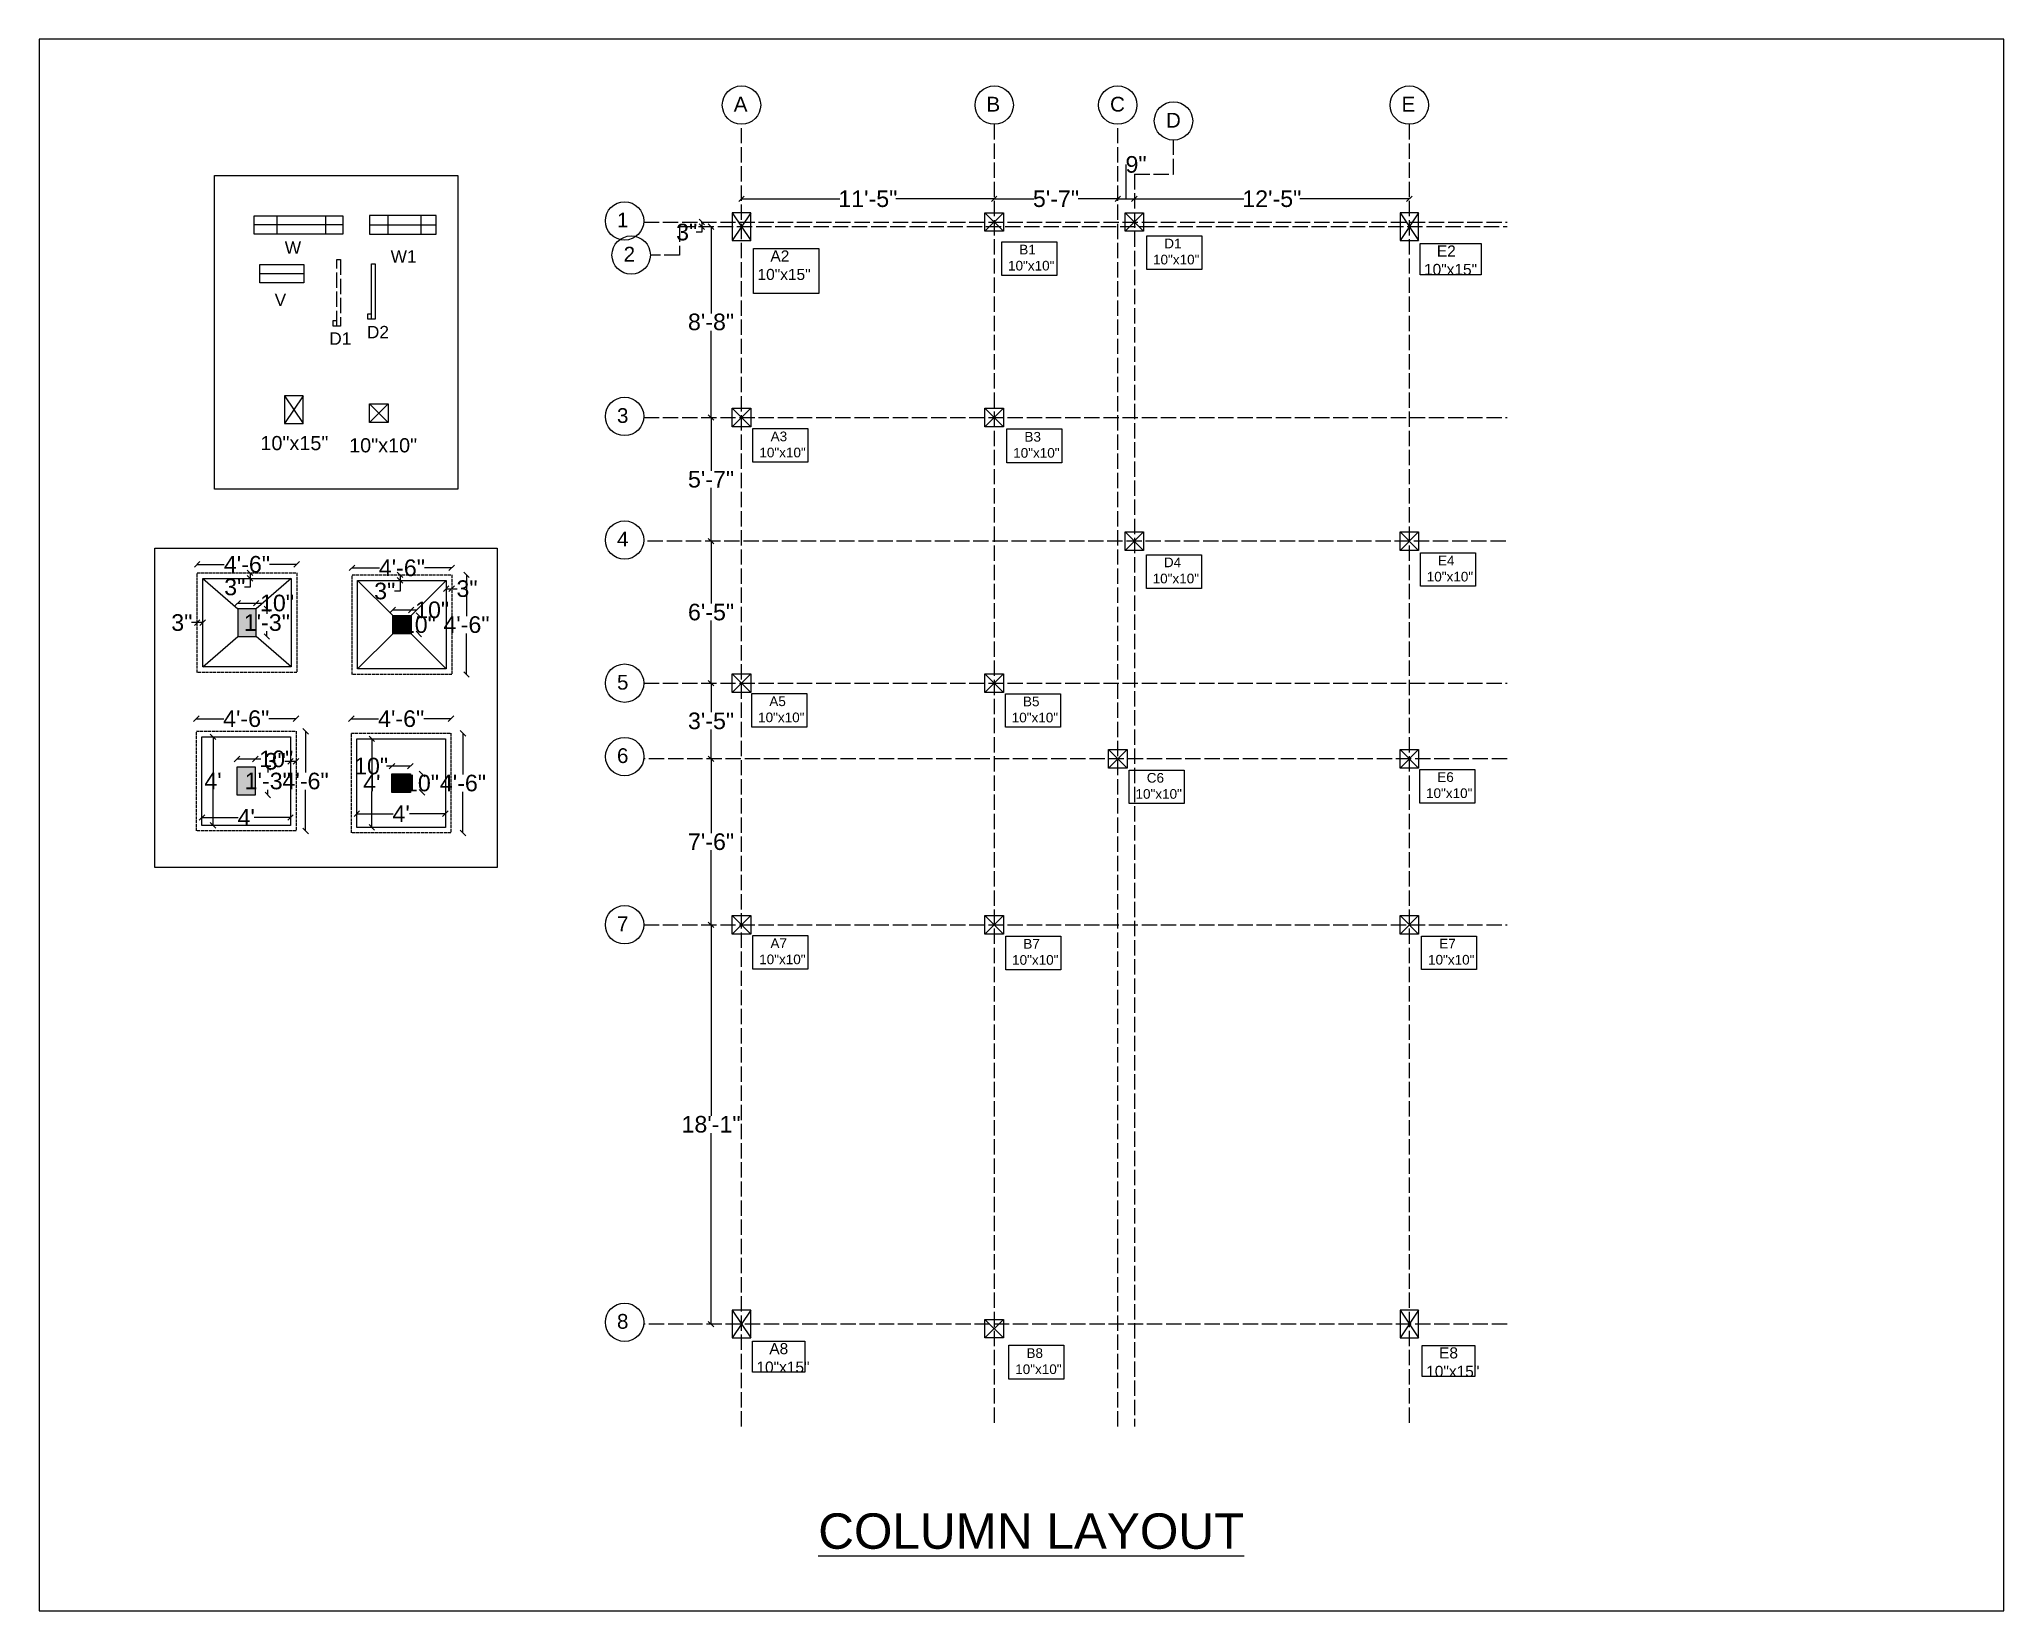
# Paper-space layout 'Column' of a CAD drawing. Header units: inches. Extents: x 160 to 1440, y 128 to 1152.
# The model-space entities are those that its viewports show. They can reach past a viewport. Long polylines and large blocks are cut down to what shows.
import ezdxf

# ---------------------------------------------------------------- set-up
doc = ezdxf.new("R2010")
doc.units = ezdxf.units.IN
doc.linetypes.add('ACAD_ISO02W100', pattern=[15, 12, -3])
for name, color, linetype in [('C', 141, 'Continuous'), ('C1', 10, 'Continuous'), ('D1', 231, 'ACAD_ISO02W100'), ('D2', 31, 'Continuous'), ('Naming', 45, 'Continuous'), ('V', 150, 'Continuous'), ('W', 70, 'Continuous'), ('W1', 120, 'Continuous')]:
    doc.layers.add(name, color=color, linetype=linetype)
doc.styles.get("Standard").update_dxf_attribs({"font": 'arial.ttf'})
doc.dimstyles.get("Standard").update_dxf_attribs({"dimtxt": 9, "dimasz": 3, "dimexe": 0.18, "dimexo": 0.0625, "dimgap": 0.09, "dimtad": 0, "dimtih": 1, "dimtoh": 1, "dimdec": 0, "dimzin": 0, "dimdsep": 46, "dimlunit": 3, "dimtxsty": 'Standard', "dimblk": 'OBLIQUE', "dimcen": 0.09, "dimse1": 1, "dimse2": 1, "dimclrd": 197, "dimadec": 0, "dimazin": 0, "dimtfac": 1, "dimtdec": 0, "dimtofl": 0, "dimtmove": 0, "dimatfit": 3, "dimfxl": 1, "dimtolj": 1, "dimtzin": 0, "dimarcsym": 0})

psp = doc.layouts.new('Column')

msp = doc.modelspace()

# ---------------------------------------------------------------- texts
at = {"char_height": 8, "attachment_point": 1}
for s, insert in [('A', (4771.1, 3729.9)), ('B', (4908.1, 3729.9)), ('C', (4975.1, 3729.9)), ('E', (5133.1, 3729.9)), ('D', (5005.4, 3721.2)), ('1', (4707.8, 3667.1)), ('2', (4711.4, 3648.6)), ('3', (4707.8, 3561.1)), ('4', (4707.8, 3494.1)), ('5', (4707.8, 3416.5)), ('6', (4707.8, 3376.7)), ('7', (4707.8, 3285.5)), ('8', (4707.8, 3070))]:
    msp.add_mtext_dynamic_manual_height_columns(s, width=672.189, gutter_width=40, heights=[0], dxfattribs=dict(at, insert=insert))
at = {"color": 240, "true_color": 0xed1f24, "char_height": 5.24, "attachment_point": 1}
for s, insert in [('   D1\\P10"x10"', (4998.4, 3653)), ('   B1\\P10"x10"', (4919.8, 3649.7)), ('   A3\\P10"x10"', (4785, 3548.4)), ('   B3\\P10"x10"', (4922.6, 3548.2)), ('   D4\\P10"x10"', (4998.2, 3480.1)), ('   E4\\P10"x10"', (5146.8, 3481.1)), ('   A5\\P10"x10"', (4784.3, 3404.8)), ('   B5\\P10"x10"', (4921.8, 3404.7)), ('   C6\\P10"x10"', (4988.9, 3363.3)), ('   E6\\P10"x10"', (5146.4, 3363.7)), ('   A7\\P10"x10"', (4784.9, 3273.6)), ('   B7\\P10"x10"', (4922, 3273.3)), ('   E7\\P10"x10"', (5147.5, 3273.4)), ('   B8\\P10"x10"', (4923.7, 3051.4))]:
    msp.add_mtext_dynamic_manual_height_columns(s, width=6366.944, gutter_width=109.2, heights=[0], dxfattribs=dict(at, insert=insert))
at = {"layer": 'C', "char_height": 6, "attachment_point": 1}
for s, insert in [('   A2\\P10"x15"', (4784, 3646.6)), ('   E2\\P10"x15"', (5145.3, 3649.3)), ('   A8\\P10"x15"', (4783.4, 3054.2)), ('   E8\\P10"x15"', (5146.5, 3051.9))]:
    msp.add_mtext_dynamic_manual_height_columns(s, width=3820.166, gutter_width=65.5, heights=[0], dxfattribs=dict(at, insert=insert))
at = {"layer": 'D1', "insert": (4551.8, 3602.2), "char_height": 6.72, "attachment_point": 1}
msp.add_mtext_dynamic_manual_height_columns('D1', width=2233.69, gutter_width=33.6, heights=[0], dxfattribs=at)
at = {"layer": 'D2', "insert": (4572.2, 3605.7), "char_height": 6.72, "attachment_point": 1}
msp.add_mtext_dynamic_manual_height_columns('D2', width=2233.69, gutter_width=33.6, heights=[0], dxfattribs=at)
at = {"layer": 'Naming', "attachment_point": 1}
for s, width, gutter_width, insert, char_height in [('10"x15"', 3190.986, 48, (4514.5, 3546), 7.68), ('10"x10"', 3190.986, 48, (4562.6, 3544.8), 7.68), ('{\\LCOLUMN LAYOUT}', 6381.972, 96, (4816.9, 2961.9), 19.2)]:
    msp.add_mtext_dynamic_manual_height_columns(s, width=width, gutter_width=gutter_width, heights=[0], dxfattribs=dict(at, insert=insert, char_height=char_height))
at = {"layer": 'V', "insert": (4522.2, 3623.2), "char_height": 6.72, "attachment_point": 1}
msp.add_mtext_dynamic_manual_height_columns('V', width=2233.69, gutter_width=33.6, heights=[0], dxfattribs=at)
at = {"layer": 'W', "insert": (4527.7, 3651.5), "char_height": 6.72, "attachment_point": 1}
msp.add_mtext_dynamic_manual_height_columns('W', width=2233.69, gutter_width=33.6, heights=[0], dxfattribs=at)
at = {"layer": 'W1', "insert": (4585.1, 3646.7), "char_height": 6.72, "attachment_point": 1}
msp.add_mtext_dynamic_manual_height_columns('W1', width=2233.69, gutter_width=33.6, heights=[0], dxfattribs=at)

# ---------------------------------------------------------------- blocks, each defined once
blk = doc.blocks.new('_Oblique')
at = {"color": 0, "linetype": 'ByBlock', "lineweight": -2}
blk.add_line((-0.5, -0.5), (0.5, 0.5), dxfattribs=at)
blk = doc.blocks.new('*D15')
at = {"color": 197, "lineweight": -2, "transparency": 16777216}
for p, q in [((4480.2, 3476.4), (4494.9, 3476.4)), ((4534.2, 3476.4), (4519.4, 3476.4))]:
    blk.add_line(p, q, dxfattribs=at)
at = {"layer": 'Defpoints', "color": 0, "transparency": 16777216}
for p in [(4480.2, 3471.8), (4534.2, 3476.4), (4534.2, 3471.8)]:
    blk.add_point(p, dxfattribs=at)
at = {"color": 197, "lineweight": -2, "transparency": 16777216, "xscale": 3, "yscale": 3, "zscale": 3, "rotation": 180}
blk.add_blockref('_Oblique', (4480.2, 3476.4), dxfattribs=at)
at = {"color": 197, "lineweight": -2, "transparency": 16777216, "xscale": 3, "yscale": 3, "zscale": 3}
blk.add_blockref('_Oblique', (4534.2, 3476.4), dxfattribs=at)
at = {"color": 0, "transparency": 16777216, "insert": (4507.2, 3476.4), "char_height": 9, "attachment_point": 5}
blk.add_mtext('\\A1;4\'-6"', dxfattribs=at)
blk = doc.blocks.new('*D16')
at = {"color": 197, "lineweight": -2, "transparency": 16777216}
for p, q in [((4508.9, 3471.8), (4508.9, 3468.8)), ((4508.9, 3464.1), (4505.9, 3464.1)), ((4508.9, 3468.8), (4508.9, 3464.1))]:
    blk.add_line(p, q, dxfattribs=at)
at = {"layer": 'Defpoints', "color": 0, "transparency": 16777216}
for p in [(4488.9, 3471.8), (4508.9, 3471.8), (4488.9, 3468.8)]:
    blk.add_point(p, dxfattribs=at)
at = {"color": 197, "lineweight": -2, "transparency": 16777216, "xscale": 3, "yscale": 3, "zscale": 3}
for p, rotation in [((4508.9, 3471.8), 90), ((4508.9, 3468.8), 270)]:
    blk.add_blockref('_Oblique', p, dxfattribs=dict(at, rotation=rotation))
at = {"color": 0, "transparency": 16777216, "insert": (4500.6, 3464.1), "char_height": 9, "attachment_point": 5}
blk.add_mtext('\\A1;3"', dxfattribs=at)
blk = doc.blocks.new('*D17')
at = {"color": 197, "lineweight": -2, "transparency": 16777216}
for p, q in [((4480.2, 3444.8), (4477.2, 3444.8)), ((4483.2, 3444.8), (4480.2, 3444.8))]:
    blk.add_line(p, q, dxfattribs=at)
at = {"layer": 'Defpoints', "color": 0, "transparency": 16777216}
for p in [(4480.2, 3444.8), (4480.2, 3441.3), (4483.2, 3441.3)]:
    blk.add_point(p, dxfattribs=at)
at = {"color": 197, "lineweight": -2, "transparency": 16777216, "xscale": 3, "yscale": 3, "zscale": 3, "rotation": 180}
blk.add_blockref('_Oblique', (4480.2, 3444.8), dxfattribs=at)
at = {"color": 197, "lineweight": -2, "transparency": 16777216, "xscale": 3, "yscale": 3, "zscale": 3}
blk.add_blockref('_Oblique', (4483.2, 3444.8), dxfattribs=at)
at = {"color": 0, "transparency": 16777216, "insert": (4471.9, 3444.8), "char_height": 9, "attachment_point": 5}
blk.add_mtext('\\A1;3"', dxfattribs=at)
blk = doc.blocks.new('*D18')
at = {"color": 197, "lineweight": -2, "transparency": 16777216}
for p, q in [((4502.2, 3455.4), (4512.2, 3455.4)), ((4512.2, 3455.4), (4515.2, 3455.4))]:
    blk.add_line(p, q, dxfattribs=at)
at = {"layer": 'Defpoints', "color": 0, "transparency": 16777216}
for p in [(4502.2, 3452.3), (4512.2, 3455.4), (4512.2, 3452.3)]:
    blk.add_point(p, dxfattribs=at)
at = {"color": 197, "lineweight": -2, "transparency": 16777216, "xscale": 3, "yscale": 3, "zscale": 3, "rotation": 180}
blk.add_blockref('_Oblique', (4502.2, 3455.4), dxfattribs=at)
at = {"color": 197, "lineweight": -2, "transparency": 16777216, "xscale": 3, "yscale": 3, "zscale": 3}
blk.add_blockref('_Oblique', (4512.2, 3455.4), dxfattribs=at)
at = {"color": 0, "transparency": 16777216, "insert": (4523.5, 3455.4), "char_height": 9, "attachment_point": 5}
blk.add_mtext('\\A1;10"', dxfattribs=at)
blk = doc.blocks.new('*D19')
at = {"color": 197, "lineweight": -2, "transparency": 16777216}
for p, q in [((4518, 3452.3), (4518, 3449.5)), ((4518, 3437.3), (4518, 3440.1))]:
    blk.add_line(p, q, dxfattribs=at)
at = {"layer": 'Defpoints', "color": 0, "transparency": 16777216}
for p in [(4512.2, 3452.3), (4512.2, 3437.3), (4518, 3437.3)]:
    blk.add_point(p, dxfattribs=at)
at = {"color": 197, "lineweight": -2, "transparency": 16777216, "xscale": 3, "yscale": 3, "zscale": 3}
for p, rotation in [((4518, 3452.3), 90), ((4518, 3437.3), 270)]:
    blk.add_blockref('_Oblique', p, dxfattribs=dict(at, rotation=rotation))
at = {"color": 0, "transparency": 16777216, "insert": (4518, 3444.8), "char_height": 9, "attachment_point": 5}
blk.add_mtext('\\A1;1\'-3"', dxfattribs=at)
blk = doc.blocks.new('*D20')
at = {"color": 197, "lineweight": -2, "transparency": 16777216}
for p, q in [((4564.2, 3474.5), (4579, 3474.5)), ((4618.2, 3474.5), (4603.5, 3474.5))]:
    blk.add_line(p, q, dxfattribs=at)
at = {"layer": 'Defpoints', "color": 0, "transparency": 16777216}
for p in [(4618.2, 3474.5), (4564.2, 3470.7), (4618.2, 3470.7)]:
    blk.add_point(p, dxfattribs=at)
at = {"color": 197, "lineweight": -2, "transparency": 16777216, "xscale": 3, "yscale": 3, "zscale": 3, "rotation": 180}
blk.add_blockref('_Oblique', (4564.2, 3474.5), dxfattribs=at)
at = {"color": 197, "lineweight": -2, "transparency": 16777216, "xscale": 3, "yscale": 3, "zscale": 3}
blk.add_blockref('_Oblique', (4618.2, 3474.5), dxfattribs=at)
at = {"color": 0, "transparency": 16777216, "insert": (4591.2, 3474.5), "char_height": 9, "attachment_point": 5}
blk.add_mtext('\\A1;4\'-6"', dxfattribs=at)
blk = doc.blocks.new('*D21')
at = {"color": 197, "lineweight": -2, "transparency": 16777216}
for p, q in [((4626.2, 3470.7), (4626.2, 3448.4)), ((4626.2, 3416.7), (4626.2, 3439))]:
    blk.add_line(p, q, dxfattribs=at)
at = {"layer": 'Defpoints', "color": 0, "transparency": 16777216}
for p in [(4618.2, 3470.7), (4618.2, 3416.7), (4626.2, 3416.7)]:
    blk.add_point(p, dxfattribs=at)
at = {"color": 197, "lineweight": -2, "transparency": 16777216, "xscale": 3, "yscale": 3, "zscale": 3}
for p, rotation in [((4626.2, 3470.7), 90), ((4626.2, 3416.7), 270)]:
    blk.add_blockref('_Oblique', p, dxfattribs=dict(at, rotation=rotation))
at = {"color": 0, "transparency": 16777216, "insert": (4626.2, 3443.7), "char_height": 9, "attachment_point": 5}
blk.add_mtext('\\A1;4\'-6"', dxfattribs=at)
blk = doc.blocks.new('*D22')
at = {"color": 197, "lineweight": -2, "transparency": 16777216}
for p, q in [((4615.2, 3463.2), (4618.2, 3463.2)), ((4618.2, 3463.2), (4621.2, 3463.2))]:
    blk.add_line(p, q, dxfattribs=at)
at = {"layer": 'Defpoints', "color": 0, "transparency": 16777216}
for p in [(4618.2, 3463.2), (4615.2, 3448.1), (4618.2, 3448.1)]:
    blk.add_point(p, dxfattribs=at)
at = {"color": 197, "lineweight": -2, "transparency": 16777216, "xscale": 3, "yscale": 3, "zscale": 3, "rotation": 180}
blk.add_blockref('_Oblique', (4615.2, 3463.2), dxfattribs=at)
at = {"color": 197, "lineweight": -2, "transparency": 16777216, "xscale": 3, "yscale": 3, "zscale": 3}
blk.add_blockref('_Oblique', (4618.2, 3463.2), dxfattribs=at)
at = {"color": 0, "transparency": 16777216, "insert": (4626.5, 3463.2), "char_height": 9, "attachment_point": 5}
blk.add_mtext('\\A1;3"', dxfattribs=at)
blk = doc.blocks.new('*D23')
at = {"color": 197, "lineweight": -2, "transparency": 16777216}
for p, q in [((4590.2, 3461.9), (4587.2, 3461.9)), ((4590.2, 3470.7), (4590.2, 3467.7)), ((4590.2, 3467.7), (4590.2, 3461.9))]:
    blk.add_line(p, q, dxfattribs=at)
at = {"layer": 'Defpoints', "color": 0, "transparency": 16777216}
for p in [(4573.6, 3470.7), (4573.6, 3467.7), (4590.2, 3470.7)]:
    blk.add_point(p, dxfattribs=at)
at = {"color": 197, "lineweight": -2, "transparency": 16777216, "xscale": 3, "yscale": 3, "zscale": 3}
for p, rotation in [((4590.2, 3470.7), 90), ((4590.2, 3467.7), 270)]:
    blk.add_blockref('_Oblique', p, dxfattribs=dict(at, rotation=rotation))
at = {"color": 0, "transparency": 16777216, "insert": (4581.9, 3461.9), "char_height": 9, "attachment_point": 5}
blk.add_mtext('\\A1;3"', dxfattribs=at)
blk = doc.blocks.new('*D24')
at = {"color": 197, "lineweight": -2, "transparency": 16777216}
for p, q in [((4586.2, 3451.7), (4596.2, 3451.7)), ((4596.2, 3451.7), (4599.2, 3451.7))]:
    blk.add_line(p, q, dxfattribs=at)
at = {"layer": 'Defpoints', "color": 0, "transparency": 16777216}
for p in [(4596.2, 3451.7), (4586.2, 3448.7), (4596.2, 3448.7)]:
    blk.add_point(p, dxfattribs=at)
at = {"color": 197, "lineweight": -2, "transparency": 16777216, "xscale": 3, "yscale": 3, "zscale": 3, "rotation": 180}
blk.add_blockref('_Oblique', (4586.2, 3451.7), dxfattribs=at)
at = {"color": 197, "lineweight": -2, "transparency": 16777216, "xscale": 3, "yscale": 3, "zscale": 3}
blk.add_blockref('_Oblique', (4596.2, 3451.7), dxfattribs=at)
at = {"color": 0, "transparency": 16777216, "insert": (4607.6, 3451.7), "char_height": 9, "attachment_point": 5}
blk.add_mtext('\\A1;10"', dxfattribs=at)
blk = doc.blocks.new('*D25')
at = {"color": 197, "lineweight": -2, "transparency": 16777216}
for p, q in [((4600.4, 3448.7), (4600.4, 3448.4)), ((4600.4, 3438.7), (4600.4, 3439))]:
    blk.add_line(p, q, dxfattribs=at)
at = {"layer": 'Defpoints', "color": 0, "transparency": 16777216}
for p in [(4596.2, 3448.7), (4596.2, 3438.7), (4600.4, 3438.7)]:
    blk.add_point(p, dxfattribs=at)
at = {"color": 197, "lineweight": -2, "transparency": 16777216, "xscale": 3, "yscale": 3, "zscale": 3}
for p, rotation in [((4600.4, 3448.7), 90), ((4600.4, 3438.7), 270)]:
    blk.add_blockref('_Oblique', p, dxfattribs=dict(at, rotation=rotation))
at = {"color": 0, "transparency": 16777216, "insert": (4600.4, 3443.7), "char_height": 9, "attachment_point": 5}
blk.add_mtext('\\A1;10"', dxfattribs=at)
blk = doc.blocks.new('*D26')
at = {"color": 197, "lineweight": -2, "transparency": 16777216}
for p, q in [((4479.8, 3392.7), (4494.6, 3392.7)), ((4533.8, 3392.7), (4519, 3392.7))]:
    blk.add_line(p, q, dxfattribs=at)
at = {"layer": 'Defpoints', "color": 0, "transparency": 16777216}
for p in [(4533.8, 3392.7), (4479.8, 3385.9), (4533.8, 3385.9)]:
    blk.add_point(p, dxfattribs=at)
at = {"color": 197, "lineweight": -2, "transparency": 16777216, "xscale": 3, "yscale": 3, "zscale": 3, "rotation": 180}
blk.add_blockref('_Oblique', (4479.8, 3392.7), dxfattribs=at)
at = {"color": 197, "lineweight": -2, "transparency": 16777216, "xscale": 3, "yscale": 3, "zscale": 3}
blk.add_blockref('_Oblique', (4533.8, 3392.7), dxfattribs=at)
at = {"color": 0, "transparency": 16777216, "insert": (4506.8, 3392.7), "char_height": 9, "attachment_point": 5}
blk.add_mtext('\\A1;4\'-6"', dxfattribs=at)
blk = doc.blocks.new('*D27')
at = {"color": 197, "lineweight": -2, "transparency": 16777216}
for p, q in [((4539, 3385.9), (4539, 3363.5)), ((4539, 3331.9), (4539, 3354.2))]:
    blk.add_line(p, q, dxfattribs=at)
at = {"layer": 'Defpoints', "color": 0, "transparency": 16777216}
for p in [(4533.8, 3385.9), (4533.8, 3331.9), (4539, 3331.9)]:
    blk.add_point(p, dxfattribs=at)
at = {"color": 197, "lineweight": -2, "transparency": 16777216, "xscale": 3, "yscale": 3, "zscale": 3}
for p, rotation in [((4539, 3385.9), 90), ((4539, 3331.9), 270)]:
    blk.add_blockref('_Oblique', p, dxfattribs=dict(at, rotation=rotation))
at = {"color": 0, "transparency": 16777216, "insert": (4539, 3358.9), "char_height": 9, "attachment_point": 5}
blk.add_mtext('\\A1;4\'-6"', dxfattribs=at)
blk = doc.blocks.new('*D28')
at = {"color": 197, "lineweight": -2, "transparency": 16777216}
for p, q in [((4563.8, 3392.7), (4578.6, 3392.7)), ((4617.8, 3392.7), (4603.1, 3392.7))]:
    blk.add_line(p, q, dxfattribs=at)
at = {"layer": 'Defpoints', "color": 0, "transparency": 16777216}
for p in [(4617.8, 3392.7), (4563.8, 3384.8), (4617.8, 3384.8)]:
    blk.add_point(p, dxfattribs=at)
at = {"color": 197, "lineweight": -2, "transparency": 16777216, "xscale": 3, "yscale": 3, "zscale": 3, "rotation": 180}
blk.add_blockref('_Oblique', (4563.8, 3392.7), dxfattribs=at)
at = {"color": 197, "lineweight": -2, "transparency": 16777216, "xscale": 3, "yscale": 3, "zscale": 3}
blk.add_blockref('_Oblique', (4617.8, 3392.7), dxfattribs=at)
at = {"color": 0, "transparency": 16777216, "insert": (4590.8, 3392.7), "char_height": 9, "attachment_point": 5}
blk.add_mtext('\\A1;4\'-6"', dxfattribs=at)
blk = doc.blocks.new('*D29')
at = {"color": 197, "lineweight": -2, "transparency": 16777216}
for p, q in [((4624.3, 3384.8), (4624.3, 3362.5)), ((4624.3, 3330.8), (4624.3, 3353.1))]:
    blk.add_line(p, q, dxfattribs=at)
at = {"layer": 'Defpoints', "color": 0, "transparency": 16777216}
for p in [(4617.8, 3384.8), (4617.8, 3330.8), (4624.3, 3330.8)]:
    blk.add_point(p, dxfattribs=at)
at = {"color": 197, "lineweight": -2, "transparency": 16777216, "xscale": 3, "yscale": 3, "zscale": 3}
for p, rotation in [((4624.3, 3384.8), 90), ((4624.3, 3330.8), 270)]:
    blk.add_blockref('_Oblique', p, dxfattribs=dict(at, rotation=rotation))
at = {"color": 0, "transparency": 16777216, "insert": (4624.3, 3357.8), "char_height": 9, "attachment_point": 5}
blk.add_mtext('\\A1;4\'-6"', dxfattribs=at)
blk = doc.blocks.new('*D30')
at = {"color": 197, "lineweight": -2, "transparency": 16777216}
for p, q in [((4753.8, 3656.5), (4750.8, 3656.5)), ((4753.8, 3662), (4753.8, 3659.5)), ((4753.8, 3659.5), (4753.8, 3656.5))]:
    blk.add_line(p, q, dxfattribs=at)
at = {"layer": 'Defpoints', "color": 0, "transparency": 16777216}
for p in [(4753.8, 3659.5), (4754.6, 3662), (4754.6, 3659.5)]:
    blk.add_point(p, dxfattribs=at)
at = {"color": 197, "lineweight": -2, "transparency": 16777216, "xscale": 3, "yscale": 3, "zscale": 3}
for p, rotation in [((4753.8, 3662), 90), ((4753.8, 3659.5), 270)]:
    blk.add_blockref('_Oblique', p, dxfattribs=dict(at, rotation=rotation))
at = {"color": 0, "transparency": 16777216, "insert": (4745.6, 3656.5), "char_height": 9, "attachment_point": 5}
blk.add_mtext('\\A1;3"', dxfattribs=at)
blk = doc.blocks.new('*D31')
at = {"color": 197, "lineweight": -2, "transparency": 16777216}
for p, q in [((4758.8, 3659.5), (4758.8, 3612.5)), ((4758.8, 3556), (4758.8, 3603.1))]:
    blk.add_line(p, q, dxfattribs=at)
at = {"layer": 'Defpoints', "color": 0, "transparency": 16777216}
for p in [(4754.6, 3659.5), (4758.8, 3556), (4758.8, 3556)]:
    blk.add_point(p, dxfattribs=at)
at = {"color": 197, "lineweight": -2, "transparency": 16777216, "xscale": 3, "yscale": 3, "zscale": 3}
for p, rotation in [((4758.8, 3659.5), 90), ((4758.8, 3556), 270)]:
    blk.add_blockref('_Oblique', p, dxfattribs=dict(at, rotation=rotation))
at = {"color": 0, "transparency": 16777216, "insert": (4758.8, 3607.8), "char_height": 9, "attachment_point": 5}
blk.add_mtext('\\A1;8\'-8"', dxfattribs=at)
blk = doc.blocks.new('*D32')
at = {"color": 197, "lineweight": -2, "transparency": 16777216}
for p, q in [((4758.8, 3556), (4758.8, 3527.2)), ((4758.8, 3489), (4758.8, 3517.9))]:
    blk.add_line(p, q, dxfattribs=at)
at = {"layer": 'Defpoints', "color": 0, "transparency": 16777216}
for p in [(4758.8, 3556), (4758.8, 3489), (4758.8, 3489)]:
    blk.add_point(p, dxfattribs=at)
at = {"color": 197, "lineweight": -2, "transparency": 16777216, "xscale": 3, "yscale": 3, "zscale": 3}
for p, rotation in [((4758.8, 3556), 90), ((4758.8, 3489), 270)]:
    blk.add_blockref('_Oblique', p, dxfattribs=dict(at, rotation=rotation))
at = {"color": 0, "transparency": 16777216, "insert": (4758.8, 3522.5), "char_height": 9, "attachment_point": 5}
blk.add_mtext('\\A1;5\'-7"', dxfattribs=at)
blk = doc.blocks.new('*D33')
at = {"color": 197, "lineweight": -2, "transparency": 16777216}
for p, q in [((4758.8, 3489), (4758.8, 3455.2)), ((4758.8, 3412), (4758.8, 3445.9))]:
    blk.add_line(p, q, dxfattribs=at)
at = {"layer": 'Defpoints', "color": 0, "transparency": 16777216}
for p in [(4758.8, 3489), (4758.8, 3412), (4758.8, 3412)]:
    blk.add_point(p, dxfattribs=at)
at = {"color": 197, "lineweight": -2, "transparency": 16777216, "xscale": 3, "yscale": 3, "zscale": 3}
for p, rotation in [((4758.8, 3489), 90), ((4758.8, 3412), 270)]:
    blk.add_blockref('_Oblique', p, dxfattribs=dict(at, rotation=rotation))
at = {"color": 0, "transparency": 16777216, "insert": (4758.8, 3450.5), "char_height": 9, "attachment_point": 5}
blk.add_mtext('\\A1;6\'-5"', dxfattribs=at)
blk = doc.blocks.new('*D34')
at = {"color": 197, "lineweight": -2, "transparency": 16777216}
for p, q in [((4758.8, 3412), (4758.8, 3396.2)), ((4758.8, 3371), (4758.8, 3386.9))]:
    blk.add_line(p, q, dxfattribs=at)
at = {"layer": 'Defpoints', "color": 0, "transparency": 16777216}
for p in [(4758.8, 3412), (4758.8, 3371), (4758.8, 3371)]:
    blk.add_point(p, dxfattribs=at)
at = {"color": 197, "lineweight": -2, "transparency": 16777216, "xscale": 3, "yscale": 3, "zscale": 3}
for p, rotation in [((4758.8, 3412), 90), ((4758.8, 3371), 270)]:
    blk.add_blockref('_Oblique', p, dxfattribs=dict(at, rotation=rotation))
at = {"color": 0, "transparency": 16777216, "insert": (4758.8, 3391.5), "char_height": 9, "attachment_point": 5}
blk.add_mtext('\\A1;3\'-5"', dxfattribs=at)
blk = doc.blocks.new('*D35')
at = {"color": 197, "lineweight": -2, "transparency": 16777216}
for p, q in [((4758.8, 3371), (4758.8, 3330.7)), ((4758.8, 3281), (4758.8, 3321.4))]:
    blk.add_line(p, q, dxfattribs=at)
at = {"layer": 'Defpoints', "color": 0, "transparency": 16777216}
for p in [(4758.8, 3371), (4758.8, 3281), (4758.8, 3281)]:
    blk.add_point(p, dxfattribs=at)
at = {"color": 197, "lineweight": -2, "transparency": 16777216, "xscale": 3, "yscale": 3, "zscale": 3}
for p, rotation in [((4758.8, 3371), 90), ((4758.8, 3281), 270)]:
    blk.add_blockref('_Oblique', p, dxfattribs=dict(at, rotation=rotation))
at = {"color": 0, "transparency": 16777216, "insert": (4758.8, 3326), "char_height": 9, "attachment_point": 5}
blk.add_mtext('\\A1;7\'-6"', dxfattribs=at)
blk = doc.blocks.new('*D36')
at = {"color": 197, "lineweight": -2, "transparency": 16777216}
for p, q in [((4758.8, 3281), (4758.8, 3177.5)), ((4758.8, 3064.5), (4758.8, 3168.1))]:
    blk.add_line(p, q, dxfattribs=at)
at = {"layer": 'Defpoints', "color": 0, "transparency": 16777216}
for p in [(4758.8, 3281), (4758.8, 3064.5), (4758.8, 3064.5)]:
    blk.add_point(p, dxfattribs=at)
at = {"color": 197, "lineweight": -2, "transparency": 16777216, "xscale": 3, "yscale": 3, "zscale": 3}
for p, rotation in [((4758.8, 3281), 90), ((4758.8, 3064.5), 270)]:
    blk.add_blockref('_Oblique', p, dxfattribs=dict(at, rotation=rotation))
at = {"color": 0, "transparency": 16777216, "insert": (4758.8, 3172.8), "char_height": 9, "attachment_point": 5}
blk.add_mtext('\\A1;18\'-1"', dxfattribs=at)
blk = doc.blocks.new('*D37')
at = {"color": 197, "lineweight": -2, "transparency": 16777216}
for p, q in [((4775.3, 3674.6), (4828.6, 3674.6)), ((4912.3, 3674.6), (4858.9, 3674.6))]:
    blk.add_line(p, q, dxfattribs=at)
at = {"layer": 'Defpoints', "color": 0, "transparency": 16777216}
for p in [(4912.3, 3674.6), (4775.3, 3669.7), (4912.3, 3669.7)]:
    blk.add_point(p, dxfattribs=at)
at = {"color": 197, "lineweight": -2, "transparency": 16777216, "xscale": 3, "yscale": 3, "zscale": 3, "rotation": 180}
blk.add_blockref('_Oblique', (4775.3, 3674.6), dxfattribs=at)
at = {"color": 197, "lineweight": -2, "transparency": 16777216, "xscale": 3, "yscale": 3, "zscale": 3}
blk.add_blockref('_Oblique', (4912.3, 3674.6), dxfattribs=at)
at = {"color": 0, "transparency": 16777216, "insert": (4843.8, 3674.6), "char_height": 9, "attachment_point": 5}
blk.add_mtext('\\A1;11\'-5"', dxfattribs=at)
blk = doc.blocks.new('*D38')
at = {"color": 197, "lineweight": -2, "transparency": 16777216}
for p, q in [((4912.3, 3674.6), (4933.7, 3674.6)), ((4979.3, 3674.6), (4957.8, 3674.6))]:
    blk.add_line(p, q, dxfattribs=at)
at = {"layer": 'Defpoints', "color": 0, "transparency": 16777216}
for p in [(4979.3, 3674.6), (4979.3, 3674.6), (4912.3, 3669.7)]:
    blk.add_point(p, dxfattribs=at)
at = {"color": 197, "lineweight": -2, "transparency": 16777216, "xscale": 3, "yscale": 3, "zscale": 3, "rotation": 180}
blk.add_blockref('_Oblique', (4912.3, 3674.6), dxfattribs=at)
at = {"color": 197, "lineweight": -2, "transparency": 16777216, "xscale": 3, "yscale": 3, "zscale": 3}
blk.add_blockref('_Oblique', (4979.3, 3674.6), dxfattribs=at)
at = {"color": 0, "transparency": 16777216, "insert": (4945.8, 3674.6), "char_height": 9, "attachment_point": 5}
blk.add_mtext('\\A1;5\'-7"', dxfattribs=at)
blk = doc.blocks.new('*D39')
at = {"color": 197, "lineweight": -2, "transparency": 16777216}
for p, q in [((4983.8, 3674.6), (4983.8, 3693.2)), ((4983.8, 3693.2), (4983.9, 3693.2)), ((4979.3, 3674.6), (4988.3, 3674.6))]:
    blk.add_line(p, q, dxfattribs=at)
at = {"layer": 'Defpoints', "color": 0, "transparency": 16777216}
for p in [(4979.3, 3674.6), (4988.3, 3674.6), (4988.3, 3674.6)]:
    blk.add_point(p, dxfattribs=at)
at = {"color": 197, "lineweight": -2, "transparency": 16777216, "xscale": 3, "yscale": 3, "zscale": 3, "rotation": 180}
blk.add_blockref('_Oblique', (4979.3, 3674.6), dxfattribs=at)
at = {"color": 197, "lineweight": -2, "transparency": 16777216, "xscale": 3, "yscale": 3, "zscale": 3}
blk.add_blockref('_Oblique', (4988.3, 3674.6), dxfattribs=at)
at = {"color": 0, "transparency": 16777216, "insert": (4989.2, 3693.2), "char_height": 9, "attachment_point": 5}
blk.add_mtext('\\A1;9"', dxfattribs=at)
blk = doc.blocks.new('*D40')
at = {"color": 197, "lineweight": -2, "transparency": 16777216}
for p, q in [((4988.3, 3674.6), (5047.6, 3674.6)), ((5137.3, 3674.6), (5077.9, 3674.6))]:
    blk.add_line(p, q, dxfattribs=at)
at = {"layer": 'Defpoints', "color": 0, "transparency": 16777216}
for p in [(4988.3, 3674.6), (5137.3, 3674.6), (5137.3, 3674.6)]:
    blk.add_point(p, dxfattribs=at)
at = {"color": 197, "lineweight": -2, "transparency": 16777216, "xscale": 3, "yscale": 3, "zscale": 3, "rotation": 180}
blk.add_blockref('_Oblique', (4988.3, 3674.6), dxfattribs=at)
at = {"color": 197, "lineweight": -2, "transparency": 16777216, "xscale": 3, "yscale": 3, "zscale": 3}
blk.add_blockref('_Oblique', (5137.3, 3674.6), dxfattribs=at)
at = {"color": 0, "transparency": 16777216, "insert": (5062.8, 3674.6), "char_height": 9, "attachment_point": 5}
blk.add_mtext('\\A1;12\'-5"', dxfattribs=at)
blk = doc.blocks.new('*D109')
at = {"color": 197, "lineweight": -2, "transparency": 16777216}
for p, q in [((4530.8, 3369.6), (4527.8, 3369.6)), ((4533.8, 3369.6), (4530.8, 3369.6))]:
    blk.add_line(p, q, dxfattribs=at)
at = {"layer": 'Defpoints', "color": 0, "transparency": 16777216}
for p in [(4530.8, 3373.3), (4530.8, 3369.6), (4533.8, 3373.3)]:
    blk.add_point(p, dxfattribs=at)
at = {"color": 197, "lineweight": -2, "transparency": 16777216, "xscale": 3, "yscale": 3, "zscale": 3, "rotation": 180}
blk.add_blockref('_Oblique', (4530.8, 3369.6), dxfattribs=at)
at = {"color": 197, "lineweight": -2, "transparency": 16777216, "xscale": 3, "yscale": 3, "zscale": 3}
blk.add_blockref('_Oblique', (4533.8, 3369.6), dxfattribs=at)
at = {"color": 0, "transparency": 16777216, "insert": (4522.5, 3369.6), "char_height": 9, "attachment_point": 5}
blk.add_mtext('\\A1;3"', dxfattribs=at)
blk = doc.blocks.new('*D110')
at = {"color": 197, "lineweight": -2, "transparency": 16777216}
for p, q in [((4488.8, 3382.9), (4488.8, 3363.4)), ((4488.8, 3334.9), (4488.8, 3354.3))]:
    blk.add_line(p, q, dxfattribs=at)
at = {"layer": 'Defpoints', "color": 0, "transparency": 16777216}
for p in [(4489.5, 3382.9), (4488.8, 3334.9), (4489.5, 3334.9)]:
    blk.add_point(p, dxfattribs=at)
at = {"color": 197, "lineweight": -2, "transparency": 16777216, "xscale": 3, "yscale": 3, "zscale": 3}
for p, rotation in [((4488.8, 3382.9), 90), ((4488.8, 3334.9), 270)]:
    blk.add_blockref('_Oblique', p, dxfattribs=dict(at, rotation=rotation))
at = {"color": 0, "transparency": 16777216, "insert": (4488.8, 3358.9), "char_height": 9, "attachment_point": 5}
blk.add_mtext("\\A1;4'", dxfattribs=at)
blk = doc.blocks.new('*D111')
at = {"color": 197, "lineweight": -2, "transparency": 16777216}
for p, q in [((4482.8, 3339.2), (4502.4, 3339.2)), ((4530.8, 3339.2), (4511.2, 3339.2))]:
    blk.add_line(p, q, dxfattribs=at)
at = {"layer": 'Defpoints', "color": 0, "transparency": 16777216}
for p in [(4482.8, 3339.2), (4482.8, 3339.2), (4530.8, 3339.2)]:
    blk.add_point(p, dxfattribs=at)
at = {"color": 197, "lineweight": -2, "transparency": 16777216, "xscale": 3, "yscale": 3, "zscale": 3, "rotation": 180}
blk.add_blockref('_Oblique', (4482.8, 3339.2), dxfattribs=at)
at = {"color": 197, "lineweight": -2, "transparency": 16777216, "xscale": 3, "yscale": 3, "zscale": 3}
blk.add_blockref('_Oblique', (4530.8, 3339.2), dxfattribs=at)
at = {"color": 0, "transparency": 16777216, "insert": (4506.8, 3339.2), "char_height": 9, "attachment_point": 5}
blk.add_mtext("\\A1;4'", dxfattribs=at)
blk = doc.blocks.new('*D112')
at = {"color": 197, "lineweight": -2, "transparency": 16777216}
for p, q in [((4518.5, 3366.4), (4518.5, 3363.5)), ((4518.5, 3351.4), (4518.5, 3354.2))]:
    blk.add_line(p, q, dxfattribs=at)
at = {"layer": 'Defpoints', "color": 0, "transparency": 16777216}
for p in [(4511.8, 3366.4), (4518.5, 3366.4), (4511.8, 3351.4)]:
    blk.add_point(p, dxfattribs=at)
at = {"color": 197, "lineweight": -2, "transparency": 16777216, "xscale": 3, "yscale": 3, "zscale": 3}
for p, rotation in [((4518.5, 3366.4), 90), ((4518.5, 3351.4), 270)]:
    blk.add_blockref('_Oblique', p, dxfattribs=dict(at, rotation=rotation))
at = {"color": 0, "transparency": 16777216, "insert": (4518.5, 3358.9), "char_height": 9, "attachment_point": 5}
blk.add_mtext('\\A1;1\'-3"', dxfattribs=at)
blk = doc.blocks.new('*D113')
at = {"color": 197, "lineweight": -2, "transparency": 16777216}
for p, q in [((4501.8, 3370.9), (4511.8, 3370.9)), ((4511.8, 3370.9), (4514.8, 3370.9))]:
    blk.add_line(p, q, dxfattribs=at)
at = {"layer": 'Defpoints', "color": 0, "transparency": 16777216}
for p in [(4501.8, 3366.4), (4511.8, 3370.9), (4511.8, 3366.4)]:
    blk.add_point(p, dxfattribs=at)
at = {"color": 197, "lineweight": -2, "transparency": 16777216, "xscale": 3, "yscale": 3, "zscale": 3, "rotation": 180}
blk.add_blockref('_Oblique', (4501.8, 3370.9), dxfattribs=at)
at = {"color": 197, "lineweight": -2, "transparency": 16777216, "xscale": 3, "yscale": 3, "zscale": 3}
blk.add_blockref('_Oblique', (4511.8, 3370.9), dxfattribs=at)
at = {"color": 0, "transparency": 16777216, "insert": (4523.1, 3370.9), "char_height": 9, "attachment_point": 5}
blk.add_mtext('\\A1;10"', dxfattribs=at)
blk = doc.blocks.new('*D114')
at = {"color": 197, "lineweight": -2, "transparency": 16777216}
for p, q in [((4574.9, 3381.8), (4574.9, 3362.4)), ((4574.9, 3333.8), (4574.9, 3353.2))]:
    blk.add_line(p, q, dxfattribs=at)
at = {"layer": 'Defpoints', "color": 0, "transparency": 16777216}
for p in [(4571, 3381.8), (4571, 3333.8), (4574.9, 3333.8)]:
    blk.add_point(p, dxfattribs=at)
at = {"color": 197, "lineweight": -2, "transparency": 16777216, "xscale": 3, "yscale": 3, "zscale": 3}
for p, rotation in [((4574.9, 3381.8), 90), ((4574.9, 3333.8), 270)]:
    blk.add_blockref('_Oblique', p, dxfattribs=dict(at, rotation=rotation))
at = {"color": 0, "transparency": 16777216, "insert": (4574.9, 3357.8), "char_height": 9, "attachment_point": 5}
blk.add_mtext("\\A1;4'", dxfattribs=at)
blk = doc.blocks.new('*D115')
at = {"color": 197, "lineweight": -2, "transparency": 16777216}
for p, q in [((4566.8, 3341.2), (4586.4, 3341.2)), ((4614.8, 3341.2), (4595.3, 3341.2))]:
    blk.add_line(p, q, dxfattribs=at)
at = {"layer": 'Defpoints', "color": 0, "transparency": 16777216}
for p in [(4566.8, 3339.6), (4614.8, 3341.2), (4614.8, 3339.6)]:
    blk.add_point(p, dxfattribs=at)
at = {"color": 197, "lineweight": -2, "transparency": 16777216, "xscale": 3, "yscale": 3, "zscale": 3, "rotation": 180}
blk.add_blockref('_Oblique', (4566.8, 3341.2), dxfattribs=at)
at = {"color": 197, "lineweight": -2, "transparency": 16777216, "xscale": 3, "yscale": 3, "zscale": 3}
blk.add_blockref('_Oblique', (4614.8, 3341.2), dxfattribs=at)
at = {"color": 0, "transparency": 16777216, "insert": (4590.8, 3341.2), "char_height": 9, "attachment_point": 5}
blk.add_mtext("\\A1;4'", dxfattribs=at)
blk = doc.blocks.new('*D116')
at = {"color": 197, "lineweight": -2, "transparency": 16777216}
for p, q in [((4602.1, 3362.8), (4602.1, 3362.5)), ((4602.1, 3352.8), (4602.1, 3353.1))]:
    blk.add_line(p, q, dxfattribs=at)
at = {"layer": 'Defpoints', "color": 0, "transparency": 16777216}
for p in [(4595.8, 3362.8), (4602.1, 3362.8), (4595.8, 3352.8)]:
    blk.add_point(p, dxfattribs=at)
at = {"color": 197, "lineweight": -2, "transparency": 16777216, "xscale": 3, "yscale": 3, "zscale": 3}
for p, rotation in [((4602.1, 3362.8), 90), ((4602.1, 3352.8), 270)]:
    blk.add_blockref('_Oblique', p, dxfattribs=dict(at, rotation=rotation))
at = {"color": 0, "transparency": 16777216, "insert": (4602.1, 3357.8), "char_height": 9, "attachment_point": 5}
blk.add_mtext('\\A1;10"', dxfattribs=at)
blk = doc.blocks.new('*D117')
at = {"color": 197, "lineweight": -2, "transparency": 16777216}
for p, q in [((4585.8, 3367), (4582.8, 3367)), ((4595.8, 3367), (4585.8, 3367))]:
    blk.add_line(p, q, dxfattribs=at)
at = {"layer": 'Defpoints', "color": 0, "transparency": 16777216}
for p in [(4585.8, 3367), (4585.8, 3362.8), (4595.8, 3362.8)]:
    blk.add_point(p, dxfattribs=at)
at = {"color": 197, "lineweight": -2, "transparency": 16777216, "xscale": 3, "yscale": 3, "zscale": 3, "rotation": 180}
blk.add_blockref('_Oblique', (4585.8, 3367), dxfattribs=at)
at = {"color": 197, "lineweight": -2, "transparency": 16777216, "xscale": 3, "yscale": 3, "zscale": 3}
blk.add_blockref('_Oblique', (4595.8, 3367), dxfattribs=at)
at = {"color": 0, "transparency": 16777216, "insert": (4574.5, 3367), "char_height": 9, "attachment_point": 5}
blk.add_mtext('\\A1;10"', dxfattribs=at)

# ---------------------------------------------------------------- dimensions: what is measured, and where the dimension line sits
for base, p1, p2, picture, middle in [((4988.3, 3674.6), (4979.3, 3674.6), (4988.3, 3674.6), '*D39', (4984, 3693.2)), ((4979.3, 3674.6), (4912.3, 3669.7), (4979.3, 3674.6), '*D38', (4945.8, 3674.6)), ((5137.3, 3674.6), (4988.3, 3674.6), (5137.3, 3674.6), '*D40', (5062.8, 3674.6))]:
    dim = msp.add_linear_dim(base=base, p1=p1, p2=p2, dimstyle='Standard', override={"dimtmove": 1})
    dim.commit()
    dim.dimension.update_dxf_attribs({"geometry": picture, "text_midpoint": middle})
for base, p1, p2, picture, middle in [((4912.3, 3674.6), (4775.3, 3669.7), (4912.3, 3669.7), '*D37', (4843.8, 3674.6)), ((4534.2, 3476.4), (4480.2, 3471.8), (4534.2, 3471.8), '*D15', (4507.2, 3476.4)), ((4618.2, 3474.5), (4564.2, 3470.7), (4618.2, 3470.7), '*D20', (4591.2, 3474.5)), ((4512.2, 3455.4), (4502.2, 3452.3), (4512.2, 3452.3), '*D18', (4523.5, 3455.4)), ((4480.2, 3444.8), (4483.2, 3441.3), (4480.2, 3441.3), '*D17', (4471.9, 3444.8)), ((4596.2, 3451.7), (4586.2, 3448.7), (4596.2, 3448.7), '*D24', (4607.6, 3451.7)), ((4533.8, 3392.7), (4479.8, 3385.9), (4533.8, 3385.9), '*D26', (4506.8, 3392.7)), ((4617.8, 3392.7), (4563.8, 3384.8), (4617.8, 3384.8), '*D28', (4590.8, 3392.7)), ((4511.8, 3370.9), (4501.8, 3366.4), (4511.8, 3366.4), '*D113', (4523.1, 3370.9)), ((4530.8, 3369.6), (4533.8, 3373.3), (4530.8, 3373.3), '*D109', (4522.5, 3369.6)), ((4585.8, 3367), (4595.8, 3362.8), (4585.8, 3362.8), '*D117', (4574.5, 3367)), ((4482.8, 3339.2), (4530.8, 3339.2), (4482.8, 3339.2), '*D111', (4506.8, 3339.2)), ((4614.8, 3341.2), (4566.8, 3339.6), (4614.8, 3339.6), '*D115', (4590.8, 3341.2))]:
    dim = msp.add_linear_dim(base=base, p1=p1, p2=p2, dimstyle='Standard')
    dim.commit()
    dim.dimension.update_dxf_attribs({"geometry": picture, "text_midpoint": middle})
for base, p1, p2, picture, middle in [((4753.8376865, 3659.5418908), (4754.6064144, 3662.0418908), (4754.6064144, 3659.5418908), '*D30', (4745.5785187, 3656.5418908)), ((4626.2, 3416.7), (4618.2, 3470.7), (4618.2, 3416.7), '*D21', (4626.2, 3443.7)), ((4518, 3437.3), (4512.2, 3452.3), (4512.2, 3437.3), '*D19', (4518, 3444.8)), ((4600.4, 3438.7), (4596.2, 3448.7), (4596.2, 3438.7), '*D25', (4600.4, 3443.7)), ((4539, 3331.9), (4533.8, 3385.9), (4533.8, 3331.9), '*D27', (4539, 3358.9)), ((4488.8, 3334.9), (4489.5, 3382.9), (4489.5, 3334.9), '*D110', (4488.8, 3358.9)), ((4574.9, 3333.8), (4571, 3381.8), (4571, 3333.8), '*D114', (4574.9, 3357.8)), ((4624.3, 3330.8), (4617.8, 3384.8), (4617.8, 3330.8), '*D29', (4624.3, 3357.8)), ((4518.5, 3366.4), (4511.8, 3351.4), (4511.8, 3366.4), '*D112', (4518.5, 3358.9)), ((4602.1, 3362.8), (4595.8, 3352.8), (4595.8, 3362.8), '*D116', (4602.1, 3357.8))]:
    dim = msp.add_linear_dim(base=base, p1=p1, p2=p2, angle=90, dimstyle='Standard')
    dim.commit()
    dim.dimension.update_dxf_attribs({"geometry": picture, "text_midpoint": middle})
for base, p1, p2, picture, middle in [((4758.7967891, 3556.0418908), (4754.6064144, 3659.5418908), (4758.7967891, 3556.0418908), '*D31', (4758.7967891, 3607.7918908)), ((4758.8, 3489), (4758.8, 3556), (4758.8, 3489), '*D32', (4758.8, 3522.5)), ((4758.8, 3412), (4758.8, 3489), (4758.8, 3412), '*D33', (4758.8, 3450.5)), ((4758.8, 3371), (4758.8, 3412), (4758.8, 3371), '*D34', (4758.8, 3391.5)), ((4758.8, 3281), (4758.8, 3371), (4758.8, 3281), '*D35', (4758.8, 3326)), ((4758.7967891, 3064.5418908), (4758.7967891, 3281.0418908), (4758.7967891, 3064.5418908), '*D36', (4758.7967891, 3172.7918908))]:
    dim = msp.add_linear_dim(base=base, p1=p1, p2=p2, angle=90, dimstyle='Standard', override={"dimtmove": 1})
    dim.commit()
    dim.dimension.update_dxf_attribs({"geometry": picture, "text_midpoint": middle})
for base, p1, p2, picture, middle in [((4508.9, 3471.8), (4488.9, 3468.8), (4488.9, 3471.8), '*D16', (4500.6, 3464.1)), ((4590.2, 3470.7), (4573.6, 3467.7), (4573.6, 3470.7), '*D23', (4581.9, 3461.9))]:
    dim = msp.add_linear_dim(base=base, p1=p1, p2=p2, angle=90, dimstyle='Standard')
    dim.commit()
    dim.dimension.update_dxf_attribs({"geometry": picture, "text_midpoint": middle, "dimtype": 160})
dim = msp.add_linear_dim(base=(4618.2, 3463.2), p1=(4615.2, 3448.1), p2=(4618.2, 3448.1), dimstyle='Standard')
dim.commit()
dim.dimension.update_dxf_attribs({"geometry": '*D22', "text_midpoint": (4626.5, 3463.2), "dimtype": 160})

# ---------------------------------------------------------------- hatches: boundary and pattern name
h = msp.add_hatch(color=1)
h.dxf.hatch_style = 1
h.paths.add_polyline_path([(4586.2, 3448.7), (4586.2, 3438.7), (4596.2, 3438.7), (4596.2, 3448.7)])
h = msp.add_hatch(color=1)
h.dxf.hatch_style = 1
h.paths.add_polyline_path([(4585.8, 3362.8), (4585.8, 3352.8), (4595.8, 3352.8), (4595.8, 3362.8)])
at = {"layer": 'C'}
h = msp.add_hatch(color=256, dxfattribs=at)
h.dxf.hatch_style = 1
h.paths.add_polyline_path([(4512.2, 3452.3), (4502.2, 3452.3), (4502.2, 3437.3), (4512.2, 3437.3)])
h = msp.add_hatch(color=256, dxfattribs=at)
h.dxf.hatch_style = 1
h.paths.add_polyline_path([(4511.8, 3366.4), (4501.8, 3366.4), (4501.8, 3351.4), (4511.8, 3351.4)])

# ---------------------------------------------------------------- linework, layer by layer
at = {"linetype": 'ACAD_ISO02W100'}
for p, q in [((4775.3, 3009), (4775.3, 3715)), ((4912.3, 3715), (4912.3, 3009)), ((4979.3, 3009), (4979.3, 3715)), ((5009.5, 3688), (5009.5, 3706.4)), ((5137.3, 3715), (5137.3, 3009)), ((4988.3, 3688), (4988.3, 3009)), ((4988.3, 3688), (5009.5, 3688)), ((4722.3, 3662), (5190.3, 3662)), ((4741.7, 3659.5), (5190.3, 3659.5)), ((4741.7, 3659.5), (4741.7, 3644.1)), ((4741.7, 3644.1), (4725.9, 3644.1)), ((4722.3, 3556), (5190.3, 3556)), ((5189.6, 3489), (4722.3, 3489)), ((4722.3, 3412), (5190.3, 3412)), ((5190.3, 3371), (4722.3, 3371)), ((4722.3, 3281), (5190.3, 3281)), ((5190.3, 3064.5), (4722.3, 3064.5))]:
    msp.add_line(p, q, dxfattribs=at)
for p, q in [((4483.2, 3468.8), (4502.2, 3452.3)), ((4531.2, 3468.8), (4512.2, 3452.3)), ((4567.2, 3467.7), (4586.2, 3448.7)), ((4615.2, 3467.7), (4596.2, 3448.7)), ((4483.2, 3420.8), (4502.2, 3437.3)), ((4531.2, 3420.8), (4512.2, 3437.3)), ((4567.2, 3419.7), (4586.2, 3438.7)), ((4615.2, 3419.7), (4596.2, 3438.7))]:
    msp.add_line(p, q)
for points in [[(4489.6, 3687.2), (4621.6, 3687.2), (4621.6, 3517.2), (4489.6, 3517.2)], [(4457.3, 3485.1), (4642.9, 3485.1), (4642.9, 3312), (4457.3, 3312)], [(4483.2, 3468.8), (4531.2, 3468.8), (4531.2, 3420.8), (4483.2, 3420.8)], [(4567.2, 3467.7), (4615.2, 3467.7), (4615.2, 3419.7), (4567.2, 3419.7)], [(4482.8, 3382.9), (4530.8, 3382.9), (4530.8, 3334.9), (4482.8, 3334.9)], [(4566.8, 3381.8), (4614.8, 3381.8), (4614.8, 3333.8), (4566.8, 3333.8)]]:
    msp.add_lwpolyline(points, close=True)
at = {"color": 240, "true_color": 0xed1f24}
for points in [[(4995, 3654.5), (5024.8, 3654.5), (5024.8, 3636.3), (4995, 3636.3)], [(4916.4, 3651.2), (4946.2, 3651.2), (4946.2, 3633), (4916.4, 3633)], [(4781.5, 3550), (4811.3, 3550), (4811.3, 3531.8), (4781.5, 3531.8)], [(4919.2, 3549.8), (4948.9, 3549.8), (4948.9, 3531.5), (4919.2, 3531.5)], [(5143.4, 3482.7), (5173.2, 3482.7), (5173.2, 3464.5), (5143.4, 3464.5)], [(4994.8, 3481.6), (5024.6, 3481.6), (5024.6, 3463.4), (4994.8, 3463.4)], [(4780.9, 3406.4), (4810.7, 3406.4), (4810.7, 3388.1), (4780.9, 3388.1)], [(4918.4, 3406.3), (4948.2, 3406.3), (4948.2, 3388.1), (4918.4, 3388.1)], [(4985.5, 3364.9), (5015.3, 3364.9), (5015.3, 3346.7), (4985.5, 3346.7)], [(5143, 3365.2), (5172.8, 3365.2), (5172.8, 3347), (5143, 3347)], [(4781.5, 3275.2), (4811.2, 3275.2), (4811.2, 3256.9), (4781.5, 3256.9)], [(4918.6, 3274.9), (4948.4, 3274.9), (4948.4, 3256.6), (4918.6, 3256.6)], [(5144, 3274.9), (5173.8, 3274.9), (5173.8, 3256.7), (5144, 3256.7)], [(4920.3, 3053), (4950.1, 3053), (4950.1, 3034.7), (4920.3, 3034.7)]]:
    msp.add_lwpolyline(points, close=True, dxfattribs=at)
at = {"color": 40, "linetype": 'ACAD_ISO02W100', "ltscale": 0.2, "true_color": 0xf8d731}
for points in [[(4480.2, 3471.8), (4534.2, 3471.8), (4534.2, 3417.8), (4480.2, 3417.8)], [(4564.2, 3470.7), (4618.2, 3470.7), (4618.2, 3416.7), (4564.2, 3416.7)], [(4479.8, 3385.9), (4533.8, 3385.9), (4533.8, 3331.9), (4479.8, 3331.9)], [(4563.8, 3384.8), (4617.8, 3384.8), (4617.8, 3330.8), (4563.8, 3330.8)]]:
    msp.add_lwpolyline(points, close=True, dxfattribs=at)
for centre in [(4775.3, 3725.4), (4912.3, 3725.4), (4979.3, 3725.4), (5137.3, 3725.4), (5009.5, 3716.8), (4711.9, 3662.6), (4715.5, 3644.1), (4711.9, 3556.6), (4711.9, 3489.6), (4711.9, 3412), (4712, 3372.2), (4711.9, 3281), (4711.9, 3065.5)]:
    msp.add_circle(centre, 10.4)
at = {"layer": 'C'}
for p, q in [((4780.3, 3667), (4770.3, 3652)), ((4770.3, 3667), (4780.3, 3652)), ((4780.3, 3667), (4770.3, 3652)), ((4770.3, 3667), (4780.3, 3652)), ((5142.3, 3667), (5132.3, 3652)), ((5132.3, 3667), (5142.3, 3652)), ((5142.3, 3667), (5132.3, 3652)), ((5132.3, 3667), (5142.3, 3652)), ((4537.6, 3567.8), (4527.6, 3552.8)), ((4527.6, 3567.8), (4537.6, 3552.8)), ((4780.3, 3072), (4770.3, 3057)), ((4770.3, 3072), (4780.3, 3057)), ((4780.3, 3072), (4770.3, 3057)), ((4770.3, 3072), (4780.3, 3057)), ((5142.3, 3072), (5132.3, 3057)), ((5132.3, 3072), (5142.3, 3057)), ((5142.3, 3072), (5132.3, 3057)), ((5132.3, 3072), (5142.3, 3057))]:
    msp.add_line(p, q, dxfattribs=at)
for points in [[(4770.3, 3652), (4780.3, 3652), (4780.3, 3667), (4770.3, 3667)], [(4770.3, 3652), (4780.3, 3652), (4780.3, 3667), (4770.3, 3667)], [(5132.3, 3652), (5142.3, 3652), (5142.3, 3667), (5132.3, 3667)], [(5132.3, 3652), (5142.3, 3652), (5142.3, 3667), (5132.3, 3667)], [(4781.9, 3647.6), (4817.3, 3647.6), (4817.3, 3623.3), (4781.9, 3623.3)], [(5143.2, 3650.3), (5176.3, 3650.3), (5176.3, 3633.4), (5143.2, 3633.4)], [(4527.6, 3552.8), (4537.6, 3552.8), (4537.6, 3567.8), (4527.6, 3567.8)], [(4502.2, 3437.3), (4512.2, 3437.3), (4512.2, 3452.3), (4502.2, 3452.3)], [(4501.8, 3351.4), (4511.8, 3351.4), (4511.8, 3366.4), (4501.8, 3366.4)], [(4770.3, 3057), (4780.3, 3057), (4780.3, 3072), (4770.3, 3072)], [(4770.3, 3057), (4780.3, 3057), (4780.3, 3072), (4770.3, 3072)], [(5132.3, 3057), (5142.3, 3057), (5142.3, 3072), (5132.3, 3072)], [(5132.3, 3057), (5142.3, 3057), (5142.3, 3072), (5132.3, 3072)], [(4781.3, 3055.2), (4809.7, 3055.2), (4809.7, 3038.4), (4781.3, 3038.4)], [(5144.3, 3052.9), (5172.8, 3052.9), (5172.8, 3036.1), (5144.3, 3036.1)]]:
    msp.add_lwpolyline(points, close=True, dxfattribs=at)
at = {"layer": 'C1'}
for p, q in [((4907.3, 3667), (4917.3, 3657)), ((4917.3, 3667), (4907.3, 3657)), ((4907.3, 3667), (4917.3, 3657)), ((4917.3, 3667), (4907.3, 3657)), ((4983.3, 3667), (4993.3, 3657)), ((4993.3, 3667), (4983.3, 3657)), ((4983.3, 3667), (4993.3, 3657)), ((4993.3, 3667), (4983.3, 3657)), ((4573.7, 3563.4), (4583.7, 3553.4)), ((4583.7, 3563.4), (4573.7, 3553.4)), ((4770.3, 3561), (4780.3, 3551)), ((4780.3, 3561), (4770.3, 3551)), ((4770.3, 3561), (4780.3, 3551)), ((4780.3, 3561), (4770.3, 3551)), ((4907.3, 3561), (4917.3, 3551)), ((4917.3, 3561), (4907.3, 3551)), ((4907.3, 3561), (4917.3, 3551)), ((4917.3, 3561), (4907.3, 3551)), ((4983.3, 3494), (4993.3, 3484)), ((4993.3, 3494), (4983.3, 3484)), ((4983.3, 3494), (4993.3, 3484)), ((4993.3, 3494), (4983.3, 3484)), ((5132.3, 3494), (5142.3, 3484)), ((5142.3, 3494), (5132.3, 3484)), ((5132.3, 3494), (5142.3, 3484)), ((5142.3, 3494), (5132.3, 3484)), ((4770.3, 3417), (4780.3, 3407)), ((4780.3, 3417), (4770.3, 3407)), ((4770.3, 3417), (4780.3, 3407)), ((4780.3, 3417), (4770.3, 3407)), ((4907.3, 3417), (4917.3, 3407)), ((4917.3, 3417), (4907.3, 3407)), ((4907.3, 3417), (4917.3, 3407)), ((4917.3, 3417), (4907.3, 3407)), ((4974.3, 3376), (4984.3, 3366)), ((4984.3, 3376), (4974.3, 3366)), ((4974.3, 3376), (4984.3, 3366)), ((4984.3, 3376), (4974.3, 3366)), ((5132.3, 3376), (5142.3, 3366)), ((5142.3, 3376), (5132.3, 3366)), ((5132.3, 3376), (5142.3, 3366)), ((5142.3, 3376), (5132.3, 3366)), ((4770.3, 3286), (4780.3, 3276)), ((4780.3, 3286), (4770.3, 3276)), ((4770.3, 3286), (4780.3, 3276)), ((4780.3, 3286), (4770.3, 3276)), ((4907.3, 3286), (4917.3, 3276)), ((4917.3, 3286), (4907.3, 3276)), ((4907.3, 3286), (4917.3, 3276)), ((4917.3, 3286), (4907.3, 3276)), ((5132.3, 3286), (5142.3, 3276)), ((5142.3, 3286), (5132.3, 3276)), ((5132.3, 3286), (5142.3, 3276)), ((5142.3, 3286), (5132.3, 3276)), ((4907.3, 3067), (4917.3, 3057)), ((4917.3, 3067), (4907.3, 3057))]:
    msp.add_line(p, q, dxfattribs=at)
for points in [[(4917.3, 3657), (4907.3, 3657), (4907.3, 3667), (4917.3, 3667)], [(4917.3, 3657), (4907.3, 3657), (4907.3, 3667), (4917.3, 3667)], [(4993.3, 3657), (4983.3, 3657), (4983.3, 3667), (4993.3, 3667)], [(4993.3, 3657), (4983.3, 3657), (4983.3, 3667), (4993.3, 3667)], [(4583.7, 3553.4), (4573.7, 3553.4), (4573.7, 3563.4), (4583.7, 3563.4)], [(4780.3, 3551), (4770.3, 3551), (4770.3, 3561), (4780.3, 3561)], [(4780.3, 3551), (4770.3, 3551), (4770.3, 3561), (4780.3, 3561)], [(4917.3, 3551), (4907.3, 3551), (4907.3, 3561), (4917.3, 3561)], [(4917.3, 3551), (4907.3, 3551), (4907.3, 3561), (4917.3, 3561)], [(4993.3, 3484), (4983.3, 3484), (4983.3, 3494), (4993.3, 3494)], [(4993.3, 3484), (4983.3, 3484), (4983.3, 3494), (4993.3, 3494)], [(5142.3, 3484), (5132.3, 3484), (5132.3, 3494), (5142.3, 3494)], [(5142.3, 3484), (5132.3, 3484), (5132.3, 3494), (5142.3, 3494)], [(4596.2, 3438.7), (4586.2, 3438.7), (4586.2, 3448.7), (4596.2, 3448.7)], [(4780.3, 3407), (4770.3, 3407), (4770.3, 3417), (4780.3, 3417)], [(4780.3, 3407), (4770.3, 3407), (4770.3, 3417), (4780.3, 3417)], [(4917.3, 3407), (4907.3, 3407), (4907.3, 3417), (4917.3, 3417)], [(4917.3, 3407), (4907.3, 3407), (4907.3, 3417), (4917.3, 3417)], [(4984.3, 3366), (4974.3, 3366), (4974.3, 3376), (4984.3, 3376)], [(4984.3, 3366), (4974.3, 3366), (4974.3, 3376), (4984.3, 3376)], [(5142.3, 3366), (5132.3, 3366), (5132.3, 3376), (5142.3, 3376)], [(5142.3, 3366), (5132.3, 3366), (5132.3, 3376), (5142.3, 3376)], [(4595.8, 3352.8), (4585.8, 3352.8), (4585.8, 3362.8), (4595.8, 3362.8)], [(4780.3, 3276), (4770.3, 3276), (4770.3, 3286), (4780.3, 3286)], [(4780.3, 3276), (4770.3, 3276), (4770.3, 3286), (4780.3, 3286)], [(4917.3, 3276), (4907.3, 3276), (4907.3, 3286), (4917.3, 3286)], [(4917.3, 3276), (4907.3, 3276), (4907.3, 3286), (4917.3, 3286)], [(5142.3, 3276), (5132.3, 3276), (5132.3, 3286), (5142.3, 3286)], [(5142.3, 3276), (5132.3, 3276), (5132.3, 3286), (5142.3, 3286)], [(4917.3, 3057), (4907.3, 3057), (4907.3, 3067), (4917.3, 3067)]]:
    msp.add_lwpolyline(points, close=True, dxfattribs=at)
at = {"layer": 'D1'}
msp.add_lwpolyline([(4556, 3641.6), (4558, 3641.6), (4558, 3605.6), (4556, 3605.6)], close=True, dxfattribs=at)
msp.add_lwpolyline([(4556, 3605.6), (4554, 3605.6), (4554, 3608.6), (4556, 3608.6)], dxfattribs=at)
at = {"layer": 'D2'}
msp.add_lwpolyline([(4576.8, 3609.3), (4574.8, 3609.3), (4574.8, 3639.3), (4576.8, 3639.3)], close=True, dxfattribs=at)
msp.add_lwpolyline([(4574.8, 3609.3), (4572.8, 3609.3), (4572.8, 3612.3), (4574.8, 3612.3)], dxfattribs=at)
at = {"layer": 'V'}
msp.add_line((4538.1, 3634), (4514.1, 3634), dxfattribs=at)
msp.add_lwpolyline([(4514.1, 3639), (4538.1, 3639), (4538.1, 3629), (4514.1, 3629)], close=True, dxfattribs=at)
at = {"layer": 'W'}
for p, q in [((4523.4, 3665.4), (4523.4, 3655.4)), ((4549.8, 3665.4), (4549.8, 3655.4)), ((4559.2, 3660.4), (4511.2, 3660.4))]:
    msp.add_line(p, q, dxfattribs=at)
msp.add_lwpolyline([(4511.2, 3665.4), (4559.2, 3665.4), (4559.2, 3655.4), (4511.2, 3655.4)], close=True, dxfattribs=at)
at = {"layer": 'W1'}
for p, q in [((4583.6, 3665.5), (4583.6, 3655.5)), ((4601.5, 3665.5), (4601.5, 3655.5)), ((4573.7, 3660.5), (4609.7, 3660.5))]:
    msp.add_line(p, q, dxfattribs=at)
msp.add_lwpolyline([(4573.7, 3655.5), (4609.7, 3655.5), (4609.7, 3665.5), (4573.7, 3665.5)], close=True, dxfattribs=at)

msp.set_redraw_order([(e.dxf.handle, doc.entitydb.next_handle()) for e in msp.query("TEXT MTEXT ATTDEF DIMENSION ARC_DIMENSION")])  # texts and dimensions are drawn at this point

# ---------------------------------------------------------------- viewports
at = {"layer": '0'}
psp.add_viewport(center=(800, 640), size=(1280, 1024), view_center_point=(4927.1, 3335.1), view_height=851.962, dxfattribs=at)

doc.saveas('drawing.dxf')
